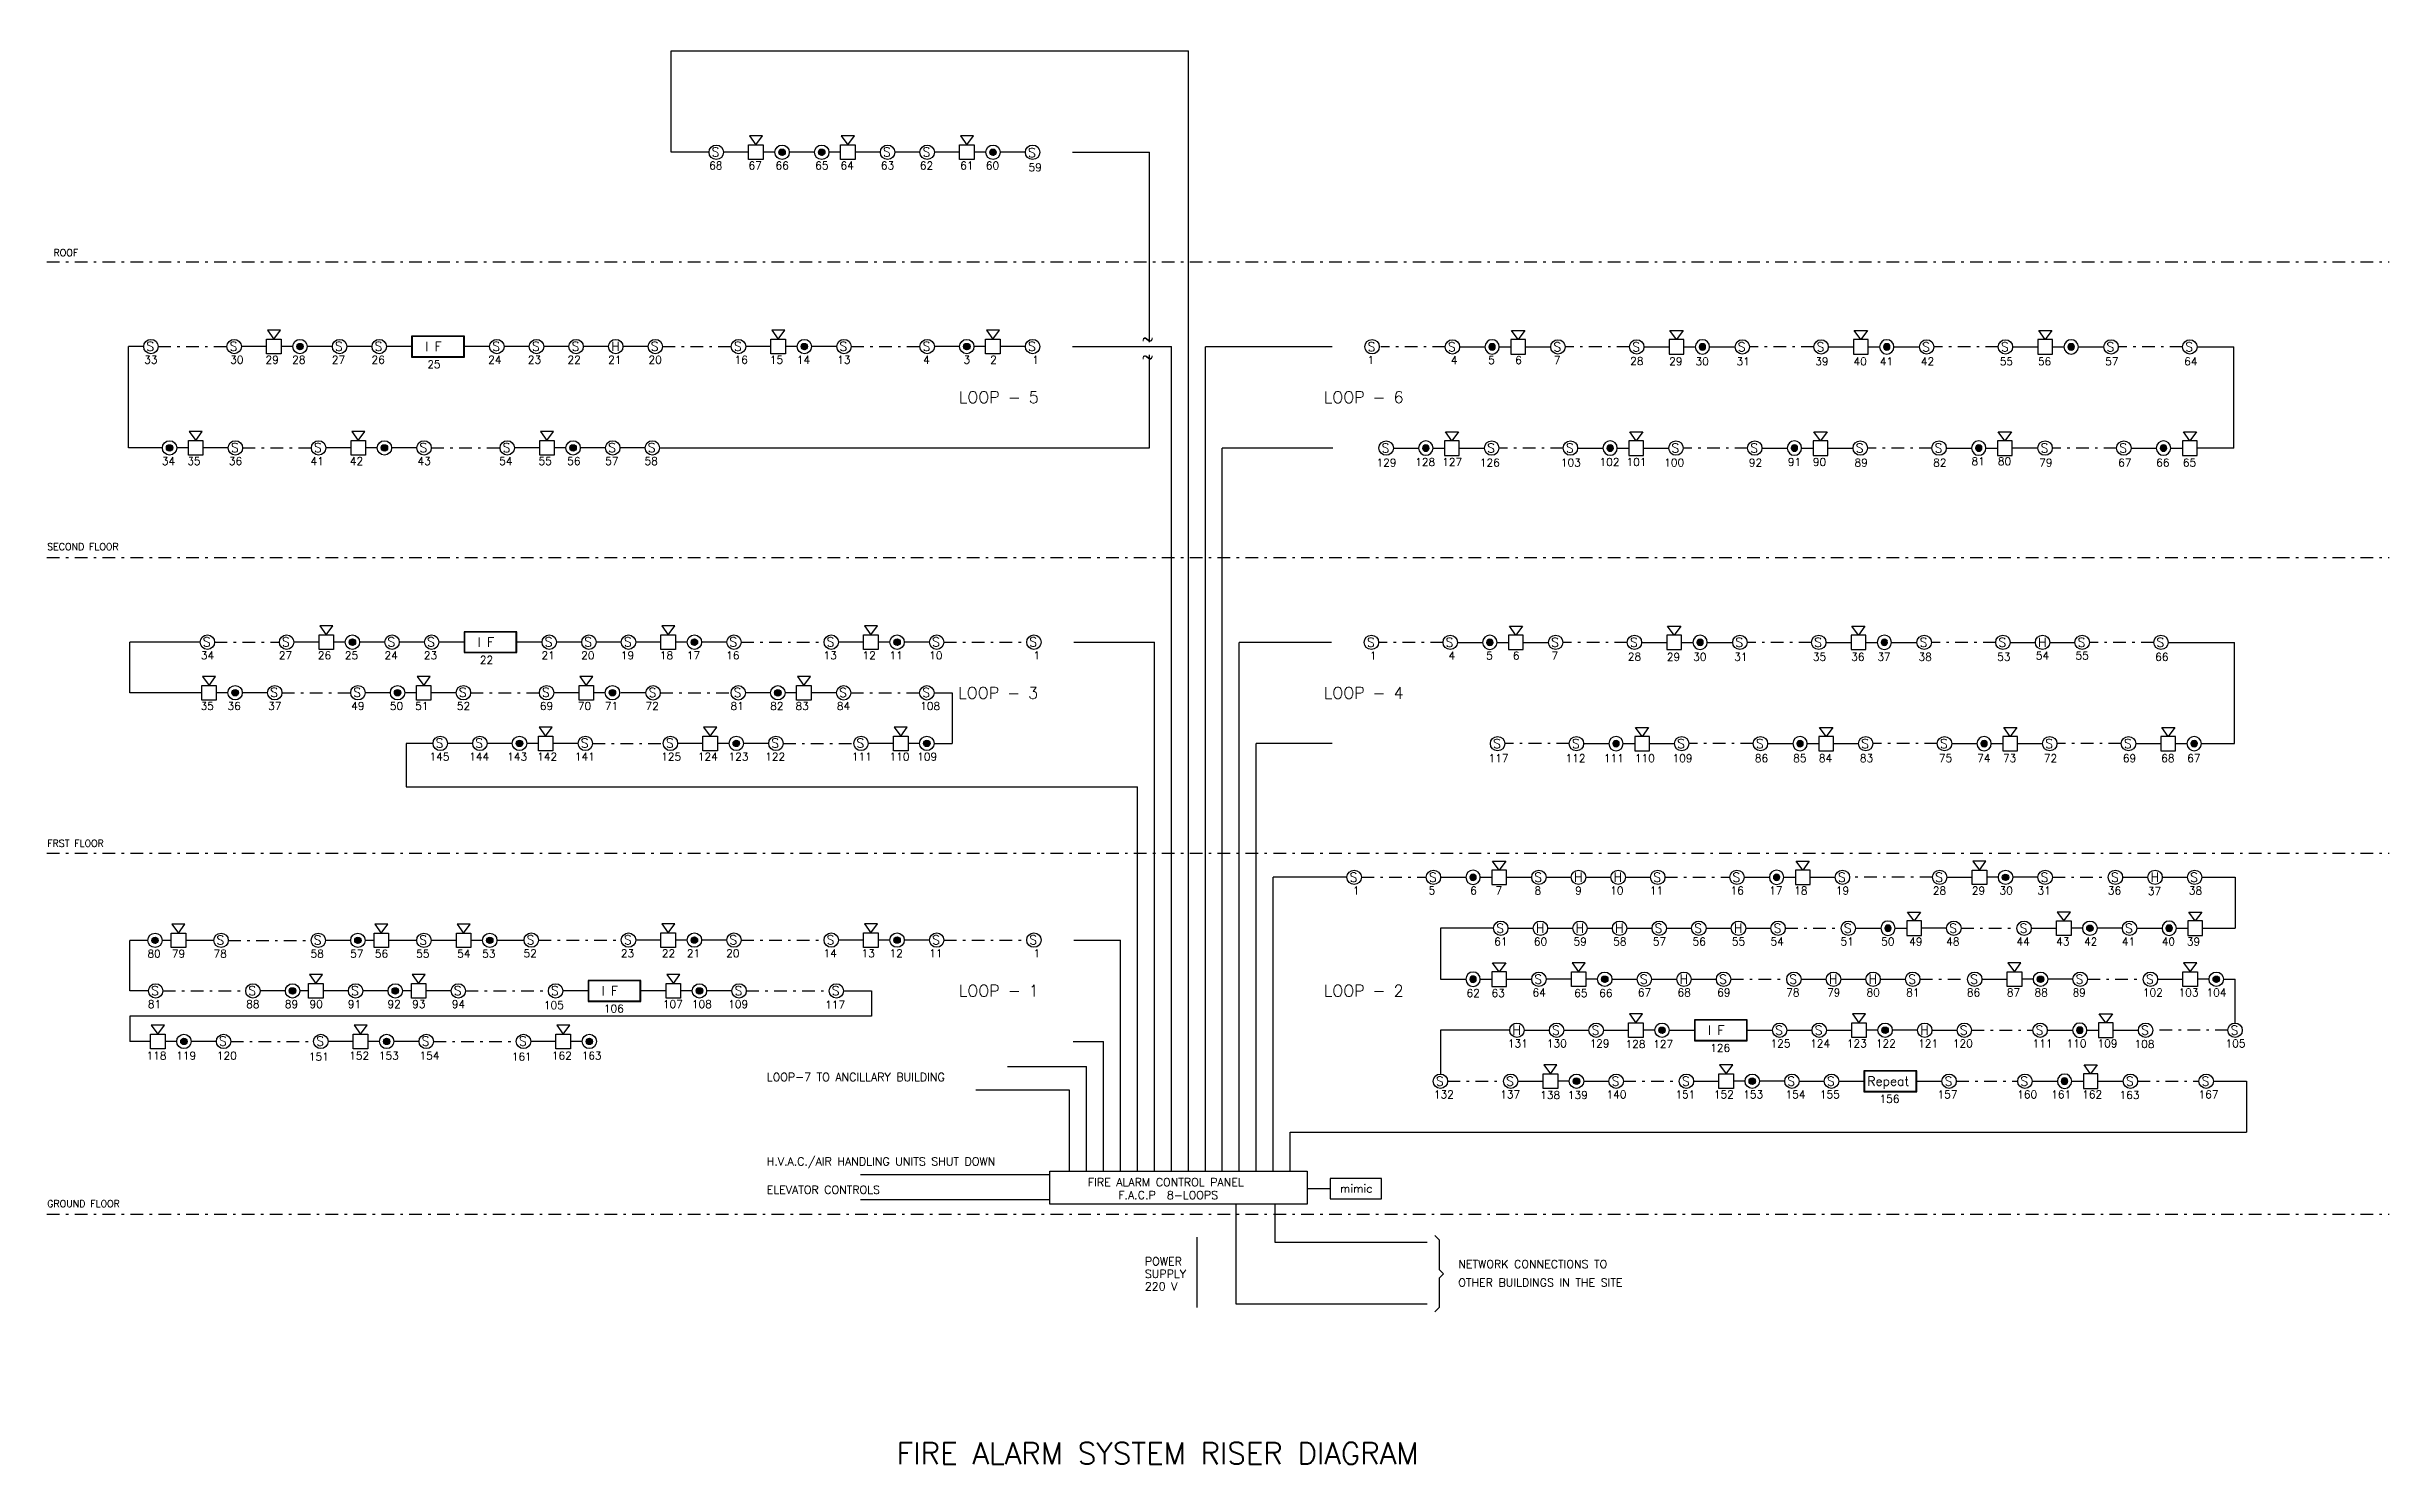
# Model space of a CAD drawing. Extents: x -203182.1 to -203089.7, y 65420 to 65476.
import ezdxf
from ezdxf.enums import TextEntityAlignment as Align

# ---------------------------------------------------------------- set-up
doc = ezdxf.new("R2010")
doc.units = 0
doc.header["$MEASUREMENT"] = 0
doc.linetypes.add('DASHDOT', pattern=[1, 0.5, -0.25, 0, -0.25])
doc.layers.get('0').update_dxf_attribs({"linetype": 'CONTINUOUS'})
for name, color, linetype in [('DOOR-NO', 5, 'CONTINUOUS'), ('E-CLINE', 2, 'CONTINUOUS'), ('E-FIRE', 4, 'CONTINUOUS'), ('FA', 100, 'CONTINUOUS'), ('LAYER1', 2, 'CONTINUOUS')]:
    doc.layers.add(name, color=color, linetype=linetype)
doc.styles.add('ROMANS', font='ROMANS.shx', dxfattribs={"height": 200})

msp = doc.modelspace()

# ---------------------------------------------------------------- texts
at = {"layer": 'E-FIRE', "color": 4, "style": 'ROMANS'}
for s, p in [('S', (-203155.907, 65471.628)), ('S', (-203149.147, 65471.628)), ('S', (-203147.583, 65471.628)), ('S', (-203143.421, 65471.603)), ('S', (-203178.214, 65463.959)), ('S', (-203174.932, 65463.959)), ('S', (-203170.77, 65463.959)), ('S', (-203169.206, 65463.959)), ('I F', (-203167.209, 65463.948)), ('S', (-203164.564, 65463.959)), ('S', (-203163.001, 65463.959)), ('S', (-203161.437, 65463.959)), ('H', (-203159.874, 65463.959)), ('S', (-203158.311, 65463.959)), ('S', (-203155.028, 65463.959)), ('S', (-203150.866, 65463.959)), ('S', (-203147.583, 65463.959)), ('S', (-203143.421, 65463.959)), ('S', (-203130.025, 65463.944)), ('S', (-203126.851, 65463.937)), ('S', (-203122.689, 65463.937)), ('S', (-203119.58, 65463.937)), ('S', (-203115.414, 65463.937)), ('S', (-203112.305, 65463.937)), ('S', (-203108.138, 65463.937)), ('S', (-203105.029, 65463.937)), ('S', (-203100.863, 65463.937)), ('S', (-203097.754, 65463.937)), ('S', (-203174.881, 65459.961)), ('S', (-203171.599, 65459.961)), ('S', (-203167.437, 65459.961)), ('S', (-203164.154, 65459.961)), ('S', (-203159.992, 65459.961)), ('S', (-203158.429, 65459.961)), ('S', (-203129.468, 65459.946)), ('S', (-203125.304, 65459.946)), ('S', (-203122.195, 65459.946)), ('S', (-203118.031, 65459.946)), ('S', (-203114.922, 65459.946)), ('S', (-203110.758, 65459.946)), ('S', (-203107.649, 65459.946)), ('S', (-203103.466, 65459.946)), ('S', (-203100.357, 65459.946)), ('S', (-203175.987, 65452.292)), ('S', (-203172.863, 65452.292)), ('S', (-203168.701, 65452.292)), ('S', (-203167.137, 65452.292)), ('I F', (-203165.14, 65452.28)), ('S', (-203162.495, 65452.292)), ('S', (-203160.932, 65452.292)), ('S', (-203159.368, 65452.292)), ('S', (-203155.207, 65452.292)), ('S', (-203151.369, 65452.292)), ('S', (-203147.207, 65452.292)), ('S', (-203143.37, 65452.292)), ('S', (-203130.05, 65452.277)), ('S', (-203126.941, 65452.277)), ('S', (-203122.779, 65452.277)), ('S', (-203119.67, 65452.277)), ('S', (-203115.508, 65452.277)), ('S', (-203112.399, 65452.277)), ('S', (-203108.237, 65452.277)), ('S', (-203105.128, 65452.277)), ('H', (-203103.564, 65452.277)), ('S', (-203102.001, 65452.277)), ('S', (-203098.892, 65452.277)), ('S', (-203173.329, 65450.298)), ('S', (-203170.046, 65450.298)), ('S', (-203165.884, 65450.298)), ('S', (-203162.602, 65450.298)), ('S', (-203158.398, 65450.295)), ('S', (-203155.04, 65450.295)), ('S', (-203150.878, 65450.295)), ('S', (-203147.595, 65450.295)), ('S', (-203166.797, 65448.297)), ('S', (-203165.234, 65448.297)), ('S', (-203161.072, 65448.297)), ('S', (-203157.714, 65448.297)), ('S', (-203153.552, 65448.297)), ('S', (-203150.194, 65448.297)), ('S', (-203125.069, 65448.278)), ('S', (-203121.96, 65448.278)), ('S', (-203117.807, 65448.278)), ('S', (-203114.698, 65448.278)), ('S', (-203110.544, 65448.278)), ('S', (-203107.435, 65448.278)), ('S', (-203103.282, 65448.278)), ('S', (-203100.173, 65448.278)), ('S', (-203130.729, 65443.004)), ('S', (-203127.602, 65443.004)), ('S', (-203123.441, 65443.004)), ('H', (-203121.877, 65443.004)), ('H', (-203120.314, 65443.004)), ('S', (-203118.75, 65443.004)), ('S', (-203115.623, 65443.004)), ('S', (-203111.462, 65443.004)), ('S', (-203107.624, 65443.004)), ('S', (-203103.462, 65443.004)), ('S', (-203100.689, 65443.004)), ('H', (-203099.126, 65443.004)), ('S', (-203097.562, 65443.004)), ('S', (-203124.945, 65440.992)), ('H', (-203123.382, 65440.992)), ('H', (-203121.819, 65440.992)), ('H', (-203120.255, 65440.992)), ('S', (-203118.692, 65440.992)), ('S', (-203117.128, 65440.992)), ('H', (-203115.565, 65440.992)), ('S', (-203114.001, 65440.992)), ('S', (-203111.228, 65440.992)), ('S', (-203107.066, 65440.992)), ('S', (-203104.293, 65440.992)), ('S', (-203100.131, 65440.992)), ('S', (-203175.448, 65440.524)), ('S', (-203171.611, 65440.524)), ('S', (-203167.442, 65440.524)), ('S', (-203163.206, 65440.534)), ('S', (-203159.368, 65440.534)), ('S', (-203155.207, 65440.534)), ('S', (-203151.369, 65440.534)), ('S', (-203147.207, 65440.534)), ('S', (-203143.37, 65440.534)), ('S', (-203123.441, 65438.98)), ('S', (-203119.279, 65438.98)), ('H', (-203117.715, 65438.98)), ('S', (-203116.152, 65438.98)), ('S', (-203113.379, 65438.98)), ('H', (-203111.815, 65438.98)), ('H', (-203110.252, 65438.98)), ('S', (-203108.688, 65438.98)), ('S', (-203106.243, 65438.98)), ('S', (-203102.081, 65438.98)), ('S', (-203099.308, 65438.98)), ('S', (-203178.029, 65438.529)), ('S', (-203174.191, 65438.529)), ('S', (-203170.137, 65438.529)), ('S', (-203166.083, 65438.529)), ('S', (-203162.246, 65438.529)), ('I F', (-203160.248, 65438.518)), ('S', (-203155.005, 65438.529)), ('S', (-203151.168, 65438.529)), ('S', (-203175.349, 65436.535)), ('S', (-203171.512, 65436.535)), ('S', (-203167.35, 65436.535)), ('S', (-203163.513, 65436.535)), ('H', (-203124.308, 65436.968)), ('S', (-203122.744, 65436.968)), ('S', (-203121.181, 65436.968)), ('I F', (-203116.587, 65436.965)), ('S', (-203113.94, 65436.968)), ('S', (-203112.377, 65436.968)), ('H', (-203108.215, 65436.968)), ('S', (-203106.652, 65436.968)), ('S', (-203103.66, 65436.968)), ('S', (-203099.498, 65436.968)), ('S', (-203095.968, 65436.968)), ('S', (-203127.328, 65434.956)), ('S', (-203124.555, 65434.956)), ('S', (-203120.393, 65434.956)), ('S', (-203117.62, 65434.956)), ('S', (-203113.458, 65434.956)), ('S', (-203111.895, 65434.956)), ('Repeat', (-203110.301, 65434.953)), ('S', (-203107.253, 65434.956)), ('S', (-203104.261, 65434.956)), ('S', (-203100.099, 65434.956)), ('S', (-203097.108, 65434.956))]:
    msp.add_text(s, height=0.36, dxfattribs=at).set_placement(p)
at = {"layer": 'FA', "color": 4, "linetype": 'Continuous', "style": 'ROMANS'}
for s, height, p in [('68', 0.3062, (-203156.01, 65471.273)), ('67', 0.3062, (-203154.451, 65471.273)), ('66', 0.3062, (-203153.388, 65471.273)), ('65', 0.3062, (-203151.825, 65471.273)), ('64', 0.3062, (-203150.826, 65471.273)), ('63', 0.3062, (-203149.224, 65471.273)), ('62', 0.3062, (-203147.687, 65471.273)), ('61', 0.3062, (-203146.101, 65471.273)), ('60', 0.3062, (-203145.09, 65471.273)), ('59', 0.3062, (-203143.398, 65471.202)), ('~', 0.459, (-203138.939, 65464.435)), ('33', 0.3062, (-203178.296, 65463.605)), ('30', 0.3062, (-203174.904, 65463.605)), ('29', 0.3062, (-203173.512, 65463.605)), ('28', 0.3062, (-203172.454, 65463.605)), ('27', 0.3062, (-203170.891, 65463.605)), ('26', 0.3062, (-203169.327, 65463.605)), ('25', 0.3062, (-203167.126, 65463.43)), ('24', 0.3062, (-203164.72, 65463.605)), ('23', 0.3062, (-203163.156, 65463.605)), ('22', 0.3062, (-203161.593, 65463.605)), ('21', 0.3062, (-203159.995, 65463.605)), ('20', 0.3062, (-203158.392, 65463.605)), ('16', 0.3062, (-203155.001, 65463.605)), ('15', 0.3062, (-203153.608, 65463.605)), ('14', 0.3062, (-203152.55, 65463.605)), ('13', 0.3062, (-203150.947, 65463.605)), ('4', 0.306, (-203147.556, 65463.605)), ('3', 0.306, (-203145.969, 65463.605)), ('2', 0.306, (-203144.918, 65463.605)), ('1', 0.306, (-203143.256, 65463.605)), ('~', 0.459, (-203138.939, 65463.732)), ('1', 0.306, (-203130.019, 65463.599)), ('4', 0.306, (-203126.734, 65463.591)), ('5', 0.306, (-203125.258, 65463.591)), ('6', 0.306, (-203124.199, 65463.591)), ('7', 0.306, (-203122.674, 65463.591)), ('28', 0.3062, (-203119.655, 65463.553)), ('29', 0.3062, (-203118.116, 65463.541)), ('30', 0.3062, (-203117.084, 65463.541)), ('31', 0.3062, (-203115.461, 65463.541)), ('39', 0.3062, (-203112.352, 65463.541)), ('40', 0.3062, (-203110.84, 65463.541)), ('41', 0.3062, (-203109.809, 65463.541)), ('42', 0.3062, (-203108.186, 65463.541)), ('55', 0.3062, (-203105.077, 65463.541)), ('56', 0.3062, (-203103.565, 65463.541)), ('57', 0.3062, (-203100.91, 65463.541)), ('64', 0.3062, (-203097.801, 65463.541)), ('LOOP - 5', 0.4593, (-203146.151, 65462.127)), ('LOOP - 6', 0.4593, (-203131.75, 65462.127)), ('34', 0.3062, (-203177.601, 65459.606)), ('35', 0.3062, (-203176.597, 65459.606)), ('36', 0.3062, (-203174.963, 65459.606)), ('41', 0.3062, (-203171.733, 65459.606)), ('42', 0.3062, (-203170.179, 65459.606)), ('43', 0.3062, (-203167.518, 65459.606)), ('54', 0.3062, (-203164.289, 65459.606)), ('55', 0.3062, (-203162.734, 65459.606)), ('56', 0.3062, (-203161.612, 65459.606)), ('57', 0.3062, (-203160.113, 65459.606)), ('58', 0.3062, (-203158.55, 65459.606)), ('129', 0.3062, (-203129.668, 65459.549)), ('128', 0.3062, (-203128.14, 65459.573)), ('127', 0.3062, (-203127.081, 65459.573)), ('126', 0.3062, (-203125.592, 65459.549)), ('103', 0.3062, (-203122.394, 65459.549)), ('102', 0.3062, (-203120.866, 65459.573)), ('101', 0.3062, (-203119.808, 65459.573)), ('100', 0.3062, (-203118.318, 65459.549)), ('92', 0.3062, (-203114.97, 65459.549)), ('91', 0.3062, (-203113.433, 65459.573)), ('90', 0.3062, (-203112.454, 65459.573)), ('89', 0.3062, (-203110.805, 65459.549)), ('82', 0.3062, (-203107.696, 65459.549)), ('81', 0.3062, (-203106.185, 65459.6)), ('80', 0.3062, (-203105.153, 65459.6)), ('79', 0.3062, (-203103.514, 65459.549)), ('67', 0.3062, (-203100.405, 65459.549)), ('66', 0.3062, (-203098.907, 65459.549)), ('65', 0.3062, (-203097.855, 65459.549)), ('34', 0.3062, (-203176.068, 65451.938)), ('27', 0.3062, (-203172.984, 65451.938)), ('26', 0.3062, (-203171.443, 65451.938)), ('25', 0.3062, (-203170.385, 65451.938)), ('24', 0.3062, (-203168.822, 65451.938)), ('23', 0.3062, (-203167.258, 65451.938)), ('22', 0.3062, (-203165.057, 65451.763)), ('21', 0.3062, (-203162.616, 65451.938)), ('20', 0.3062, (-203161.053, 65451.938)), ('19', 0.3062, (-203159.489, 65451.938)), ('18', 0.3062, (-203157.949, 65451.938)), ('17', 0.3062, (-203156.891, 65451.938)), ('16', 0.3062, (-203155.328, 65451.938)), ('13', 0.3062, (-203151.49, 65451.938)), ('12', 0.3062, (-203149.949, 65451.938)), ('11', 0.3062, (-203148.892, 65451.938)), ('10', 0.3062, (-203147.328, 65451.938)), ('1', 0.306, (-203143.204, 65451.938)), ('1', 0.306, (-203129.927, 65451.931)), ('4', 0.306, (-203126.823, 65451.931)), ('5', 0.306, (-203125.347, 65451.931)), ('6', 0.306, (-203124.289, 65451.931)), ('7', 0.306, (-203122.764, 65451.931)), ('28', 0.3062, (-203119.745, 65451.893)), ('29', 0.3062, (-203118.208, 65451.881)), ('30', 0.3062, (-203117.176, 65451.881)), ('31', 0.3062, (-203115.556, 65451.881)), ('35', 0.3062, (-203112.447, 65451.881)), ('36', 0.3062, (-203110.937, 65451.881)), ('37', 0.3062, (-203109.905, 65451.881)), ('38', 0.3062, (-203108.285, 65451.881)), ('53', 0.3062, (-203105.176, 65451.881)), ('54', 0.3062, (-203103.647, 65451.931)), ('55', 0.3062, (-203102.083, 65451.931)), ('66', 0.3062, (-203098.94, 65451.881)), ('LOOP - 3', 0.4593, (-203146.172, 65450.46)), ('LOOP - 4', 0.4593, (-203131.75, 65450.46)), ('35', 0.3062, (-203176.071, 65449.943)), ('36', 0.3062, (-203175.013, 65449.943)), ('37', 0.3062, (-203173.41, 65449.943)), ('49', 0.3062, (-203170.128, 65449.943)), ('50', 0.3062, (-203168.604, 65449.943)), ('51', 0.3062, (-203167.6, 65449.943)), ('52', 0.3062, (-203165.966, 65449.943)), ('69', 0.3062, (-203162.683, 65449.943)), ('70', 0.3062, (-203161.182, 65449.943)), ('71', 0.3062, (-203160.124, 65449.943)), ('72', 0.3062, (-203158.519, 65449.94)), ('81', 0.3062, (-203155.161, 65449.94)), ('82', 0.3062, (-203153.598, 65449.94)), ('83', 0.3062, (-203152.594, 65449.94)), ('84', 0.3062, (-203150.96, 65449.94)), ('108', 0.3062, (-203147.677, 65449.94)), ('145', 0.3062, (-203167.037, 65447.942)), ('144', 0.3062, (-203165.474, 65447.942)), ('143', 0.3062, (-203163.97, 65447.942)), ('142', 0.3062, (-203162.787, 65447.942)), ('141', 0.3062, (-203161.31, 65447.942)), ('125', 0.3062, (-203157.893, 65447.942)), ('124', 0.3062, (-203156.45, 65447.942)), ('123', 0.3062, (-203155.236, 65447.942)), ('122', 0.3062, (-203153.79, 65447.942)), ('111', 0.3062, (-203150.373, 65447.942)), ('110', 0.3062, (-203148.891, 65447.942)), ('109', 0.3062, (-203147.794, 65447.942)), ('117', 0.3062, (-203125.251, 65447.882)), ('112', 0.3062, (-203122.209, 65447.882)), ('111', 0.3062, (-203120.694, 65447.882)), ('110', 0.3062, (-203119.471, 65447.882)), ('109', 0.3062, (-203117.988, 65447.882)), ('86', 0.3062, (-203114.745, 65447.882)), ('85', 0.3062, (-203113.23, 65447.882)), ('84', 0.3062, (-203112.209, 65447.882)), ('83', 0.3062, (-203110.592, 65447.882)), ('75', 0.3062, (-203107.483, 65447.882)), ('74', 0.3062, (-203105.968, 65447.882)), ('73', 0.3062, (-203104.946, 65447.882)), ('72', 0.3062, (-203103.329, 65447.882)), ('69', 0.3062, (-203100.22, 65447.882)), ('68', 0.3062, (-203098.71, 65447.882)), ('67', 0.3062, (-203097.679, 65447.882)), ('1', 0.306, (-203130.607, 65442.658)), ('5', 0.306, (-203127.611, 65442.658)), ('6', 0.306, (-203125.972, 65442.658)), ('7', 0.306, (-203124.978, 65442.658)), ('8', 0.306, (-203123.428, 65442.658)), ('9', 0.306, (-203121.826, 65442.658)), ('10', 0.3062, (-203120.445, 65442.658)), ('11', 0.3062, (-203118.882, 65442.658)), ('16', 0.3062, (-203115.699, 65442.658)), ('17', 0.3062, (-203114.176, 65442.658)), ('18', 0.3062, (-203113.185, 65442.658)), ('19', 0.3062, (-203111.541, 65442.658)), ('28', 0.3062, (-203107.712, 65442.658)), ('29', 0.3062, (-203106.18, 65442.658)), ('30', 0.3062, (-203105.079, 65442.658)), ('31', 0.3062, (-203103.579, 65442.658)), ('36', 0.3062, (-203100.813, 65442.658)), ('37', 0.3062, (-203099.226, 65442.634)), ('38', 0.3062, (-203097.615, 65442.658)), ('80', 0.3062, (-203178.175, 65440.169)), ('79', 0.3062, (-203177.204, 65440.169)), ('78', 0.3062, (-203175.569, 65440.169)), ('58', 0.3062, (-203171.732, 65440.169)), ('57', 0.3062, (-203170.169, 65440.169)), ('56', 0.3062, (-203169.198, 65440.169)), ('55', 0.3062, (-203167.563, 65440.169)), ('54', 0.3062, (-203165.947, 65440.169)), ('53', 0.3062, (-203164.964, 65440.169)), ('52', 0.3062, (-203163.327, 65440.179)), ('23', 0.3062, (-203159.489, 65440.179)), ('22', 0.3062, (-203157.874, 65440.179)), ('21', 0.3062, (-203156.891, 65440.179)), ('20', 0.3062, (-203155.328, 65440.179)), ('14', 0.3062, (-203151.49, 65440.179)), ('13', 0.3062, (-203149.991, 65440.179)), ('12', 0.3062, (-203148.892, 65440.179)), ('11', 0.3062, (-203147.328, 65440.179)), ('1', 0.306, (-203143.204, 65440.179)), ('61', 0.3062, (-203125.021, 65440.646)), ('60', 0.3062, (-203123.458, 65440.646)), ('59', 0.3062, (-203121.894, 65440.646)), ('58', 0.3062, (-203120.331, 65440.646)), ('57', 0.3062, (-203118.768, 65440.646)), ('56', 0.3062, (-203117.204, 65440.646)), ('55', 0.3062, (-203115.641, 65440.646)), ('54', 0.3062, (-203114.118, 65440.646)), ('51', 0.3062, (-203111.353, 65440.646)), ('50', 0.3062, (-203109.748, 65440.646)), ('49', 0.3062, (-203108.648, 65440.646)), ('48', 0.3062, (-203107.183, 65440.646)), ('44', 0.3062, (-203104.418, 65440.646)), ('43', 0.3062, (-203102.849, 65440.646)), ('42', 0.3062, (-203101.749, 65440.646)), ('41', 0.3062, (-203100.256, 65440.646)), ('40', 0.3062, (-203098.684, 65440.646)), ('39', 0.3062, (-203097.693, 65440.646)), ('LOOP - 1', 0.4593, (-203146.151, 65438.701)), ('LOOP - 2', 0.4593, (-203131.75, 65438.701)), ('62', 0.3062, (-203126.123, 65438.609)), ('63', 0.3062, (-203125.129, 65438.609)), ('64', 0.3062, (-203123.516, 65438.634)), ('65', 0.3062, (-203121.874, 65438.609)), ('66', 0.3062, (-203120.88, 65438.609)), ('67', 0.3062, (-203119.355, 65438.634)), ('68', 0.3062, (-203117.791, 65438.634)), ('69', 0.3062, (-203116.228, 65438.634)), ('78', 0.3062, (-203113.503, 65438.634)), ('79', 0.3062, (-203111.891, 65438.634)), ('80', 0.3062, (-203110.328, 65438.634)), ('81', 0.3062, (-203108.764, 65438.634)), ('86', 0.3062, (-203106.367, 65438.634)), ('87', 0.3062, (-203104.798, 65438.634)), ('88', 0.3062, (-203103.698, 65438.634)), ('89', 0.3062, (-203102.197, 65438.634)), ('102', 0.3062, (-203099.432, 65438.634)), ('103', 0.3062, (-203098.014, 65438.634)), ('104', 0.3062, (-203096.914, 65438.634)), ('81', 0.3062, (-203178.15, 65438.175)), ('88', 0.3062, (-203174.273, 65438.175)), ('89', 0.3062, (-203172.749, 65438.175)), ('90', 0.3062, (-203171.778, 65438.175)), ('91', 0.3062, (-203170.258, 65438.175)), ('92', 0.3062, (-203168.695, 65438.175)), ('93', 0.3062, (-203167.724, 65438.175)), ('94', 0.3062, (-203166.165, 65438.175)), ('105', 0.3062, (-203162.53, 65438.134)), ('106', 0.3062, (-203160.166, 65438)), ('107', 0.3062, (-203157.83, 65438.175)), ('108', 0.3062, (-203156.69, 65438.175)), ('109', 0.3062, (-203155.252, 65438.175)), ('117', 0.3062, (-203151.423, 65438.151)), ('131', 0.3062, (-203124.487, 65436.622)), ('130', 0.3062, (-203122.942, 65436.622)), ('129', 0.3062, (-203121.257, 65436.622)), ('128', 0.3062, (-203119.841, 65436.597)), ('127', 0.3062, (-203118.746, 65436.597)), ('126', 0.3062, (-203116.505, 65436.448)), ('125', 0.3062, (-203114.117, 65436.622)), ('124', 0.3062, (-203112.554, 65436.622)), ('123', 0.3062, (-203111.109, 65436.622)), ('122', 0.3062, (-203109.958, 65436.622)), ('121', 0.3062, (-203108.291, 65436.622)), ('120', 0.3062, (-203106.929, 65436.622)), ('111', 0.3062, (-203103.785, 65436.622)), ('110', 0.3062, (-203102.44, 65436.622)), ('109', 0.3062, (-203101.222, 65436.622)), ('108', 0.3062, (-203099.751, 65436.599)), ('105', 0.3062, (-203096.169, 65436.622)), ('118', 0.3062, (-203178.208, 65436.142)), ('119', 0.3062, (-203177.034, 65436.142)), ('120', 0.3062, (-203175.431, 65436.142)), ('151', 0.3062, (-203171.796, 65436.102)), ('152', 0.3062, (-203170.208, 65436.142)), ('153', 0.3062, (-203169.035, 65436.142)), ('154', 0.3062, (-203167.432, 65436.142)), ('161', 0.3062, (-203163.797, 65436.102)), ('162', 0.3062, (-203162.209, 65436.142)), ('163', 0.3062, (-203161.035, 65436.142)), ('132', 0.3062, (-203127.404, 65434.61)), ('137', 0.3062, (-203124.785, 65434.61)), ('138', 0.3062, (-203123.215, 65434.585)), ('139', 0.3062, (-203122.12, 65434.585)), ('140', 0.3062, (-203120.59, 65434.61)), ('151', 0.3062, (-203117.876, 65434.61)), ('152', 0.3062, (-203116.351, 65434.61)), ('153', 0.3062, (-203115.201, 65434.61)), ('154', 0.3062, (-203113.534, 65434.61)), ('155', 0.3062, (-203112.172, 65434.61)), ('157', 0.3062, (-203107.53, 65434.61)), ('160', 0.3062, (-203104.385, 65434.61)), ('161', 0.3062, (-203103.04, 65434.61)), ('162', 0.3062, (-203101.822, 65434.61)), ('163', 0.3062, (-203100.352, 65434.587)), ('167', 0.3062, (-203097.232, 65434.61)), ('156', 0.3062, (-203109.817, 65434.436)), ('mimic', 0.3189, (-203131.112, 65430.894))]:
    msp.add_text(s, height=height, dxfattribs=at).set_placement(p, align=Align.MIDDLE_LEFT)
for s, height, p in [('LOOP-7 TO ANCILLARY BUILDING', 0.31894, (-203153.732, 65435.138)), ('H.V.A.C./AIR HANDLING UNITS SHUT DOWN', 0.31894, (-203153.732, 65431.808)), ('FIRE ALARM CONTROL PANEL', 0.31894, (-203141.059, 65430.987)), ('ELEVATOR CONTROLS', 0.31894, (-203153.732, 65430.691)), ('F.A.C.P  8-LOOPS', 0.31894, (-203139.858, 65430.478)), ('SUPPLY', 0.3189, (-203138.812, 65427.368)), ('POWER', 0.3189, (-203138.812, 65427.864)), ('OTHER BUILDINGS IN THE SITE', 0.31894, (-203126.442, 65427.026)), ('NETWORK CONNECTIONS TO', 0.31894, (-203126.442, 65427.756)), ('220 V', 0.3189, (-203138.812, 65426.873))]:
    msp.add_text(s, height=height, dxfattribs=at).set_placement(p)
msp.add_text('FIRE ALARM SYSTEM RISER DIAGRAM', height=0.8505, dxfattribs=at).set_placement((-203138.311, 65420.444), align=Align.MIDDLE)
at = {"layer": 'LAYER1', "color": 2, "linetype": 'Continuous', "style": 'ROMANS'}
for s, p in [('ROOF', (-203181.877, 65467.697)), ('SECOND FLOOR', (-203182.127, 65456.095)), ('FRST FLOOR', (-203182.127, 65444.385)), ('GROUND FLOOR', (-203182.127, 65430.164))]:
    msp.add_text(s, height=0.273, dxfattribs=at).set_placement(p)

# ---------------------------------------------------------------- blocks, each defined once
blk = doc.blocks.new('MCP')
at = {"color": 5}
for p, q in [((-88, -9), (9, 88)), ((-82, 33), (-33, 82)), ((-80, -36), (36, 80)), ((-66, -58), (58, 66)), ((-47, -74), (74, 47)), ((-23, -85), (85, 23)), ((10, -88), (88, -10))]:
    blk.add_line(p, q, dxfattribs=at)
at = {"layer": 'E-FIRE'}
blk.add_circle((0, 0), 197, dxfattribs=at)
at = {"layer": 'E-FIRE', "color": 4}
blk.add_circle((0, 0), 88.1, dxfattribs=at)

# ---------------------------------------------------------------- linework, layer by layer
at = {"layer": 'DOOR-NO', "color": 4}
for p, q in [((-203172.435, 65464.127), (-203172.894, 65464.127)), ((-203152.532, 65464.127), (-203152.991, 65464.127)), ((-203169.103, 65460.128), (-203169.562, 65460.128)), ((-203161.658, 65460.128), (-203162.117, 65460.128)), ((-203170.366, 65452.46), (-203170.825, 65452.46)), ((-203156.872, 65452.46), (-203157.331, 65452.46)), ((-203148.873, 65452.46), (-203149.332, 65452.46)), ((-203160.105, 65450.465), (-203160.564, 65450.465)), ((-203155.218, 65448.465), (-203155.677, 65448.465)), ((-203147.698, 65448.465), (-203148.157, 65448.465)), ((-203125.576, 65443.18), (-203125.117, 65443.18)), ((-203113.597, 65443.18), (-203113.138, 65443.18)), ((-203105.13, 65443.18), (-203105.589, 65443.18)), ((-203156.872, 65440.702), (-203157.331, 65440.702)), ((-203148.873, 65440.702), (-203149.332, 65440.702)), ((-203109.201, 65441.169), (-203108.742, 65441.169)), ((-203101.799, 65441.169), (-203102.258, 65441.169)), ((-203098.105, 65441.169), (-203097.646, 65441.169)), ((-203125.576, 65439.157), (-203125.117, 65439.157)), ((-203120.946, 65439.157), (-203121.405, 65439.157)), ((-203103.748, 65439.157), (-203104.207, 65439.157)), ((-203096.813, 65439.157), (-203097.272, 65439.157)), ((-203177.015, 65436.703), (-203177.474, 65436.703)), ((-203169.016, 65436.703), (-203169.475, 65436.703)), ((-203161.016, 65436.703), (-203161.475, 65436.703)), ((-203118.687, 65437.145), (-203119.146, 65437.145)), ((-203109.883, 65437.145), (-203110.342, 65437.145)), ((-203101.633, 65437.145), (-203101.174, 65437.145)), ((-203122.061, 65435.133), (-203122.52, 65435.133)), ((-203115.126, 65435.133), (-203115.585, 65435.133)), ((-203102.234, 65435.133), (-203101.775, 65435.133))]:
    msp.add_line(p, q, dxfattribs=at)
at = {"layer": 'E-FIRE', "color": 4}
for p, q in [((-203167.745, 65464.54), (-203167.745, 65463.714)), ((-203165.662, 65464.54), (-203167.745, 65464.54)), ((-203167.724, 65464.519), (-203167.724, 65463.736)), ((-203165.684, 65464.519), (-203167.724, 65464.519)), ((-203165.684, 65463.736), (-203165.684, 65464.519)), ((-203165.662, 65463.714), (-203165.662, 65464.54)), ((-203167.745, 65463.714), (-203165.662, 65463.714)), ((-203167.724, 65463.736), (-203165.684, 65463.736)), ((-203163.593, 65452.873), (-203165.676, 65452.873)), ((-203165.676, 65452.873), (-203165.676, 65452.047)), ((-203163.615, 65452.852), (-203165.655, 65452.852)), ((-203165.655, 65452.852), (-203165.655, 65452.068)), ((-203163.615, 65452.068), (-203163.615, 65452.852)), ((-203163.593, 65452.047), (-203163.593, 65452.873)), ((-203165.676, 65452.047), (-203163.593, 65452.047)), ((-203165.655, 65452.068), (-203163.615, 65452.068)), ((-203160.784, 65439.11), (-203160.784, 65438.284)), ((-203158.702, 65439.11), (-203160.784, 65439.11)), ((-203160.763, 65439.089), (-203160.763, 65438.306)), ((-203158.723, 65439.089), (-203160.763, 65439.089)), ((-203158.723, 65438.306), (-203158.723, 65439.089)), ((-203158.702, 65438.284), (-203158.702, 65439.11)), ((-203160.784, 65438.284), (-203158.702, 65438.284)), ((-203160.763, 65438.306), (-203158.723, 65438.306)), ((-203115.041, 65437.558), (-203117.123, 65437.558)), ((-203117.123, 65437.558), (-203117.123, 65436.732)), ((-203115.062, 65437.536), (-203117.102, 65437.536)), ((-203117.102, 65437.536), (-203117.102, 65436.753)), ((-203115.062, 65436.753), (-203115.062, 65437.536)), ((-203115.041, 65436.732), (-203115.041, 65437.558)), ((-203117.123, 65436.732), (-203115.041, 65436.732)), ((-203117.102, 65436.753), (-203115.062, 65436.753)), ((-203108.353, 65435.546), (-203110.435, 65435.546)), ((-203110.435, 65435.546), (-203110.435, 65434.72)), ((-203110.435, 65434.72), (-203108.353, 65434.72)), ((-203108.374, 65435.524), (-203110.414, 65435.524)), ((-203110.414, 65435.524), (-203110.414, 65434.741)), ((-203110.414, 65434.741), (-203108.374, 65434.741)), ((-203108.374, 65434.741), (-203108.374, 65435.524)), ((-203108.353, 65434.72), (-203108.353, 65435.546))]:
    msp.add_line(p, q, dxfattribs=at)
at = {"layer": 'E-FIRE'}
for points in [[(-203153.87, 65471.508), (-203154.446, 65471.508), (-203154.446, 65472.084), (-203153.87, 65472.084)], [(-203154.158, 65472.084), (-203153.899, 65472.438), (-203154.415, 65472.438), (-203154.158, 65472.084)], [(-203150.245, 65471.508), (-203150.821, 65471.508), (-203150.821, 65472.084), (-203150.245, 65472.084)], [(-203150.533, 65472.084), (-203150.274, 65472.438), (-203150.79, 65472.438), (-203150.533, 65472.084)], [(-203145.546, 65471.508), (-203146.122, 65471.508), (-203146.122, 65472.084), (-203145.546, 65472.084)], [(-203145.834, 65472.084), (-203145.575, 65472.438), (-203146.091, 65472.438), (-203145.834, 65472.084)], [(-203172.894, 65463.839), (-203173.47, 65463.839), (-203173.47, 65464.415), (-203172.894, 65464.415)], [(-203173.182, 65464.415), (-203172.924, 65464.77), (-203173.439, 65464.77), (-203173.182, 65464.415)], [(-203152.991, 65463.839), (-203153.567, 65463.839), (-203153.567, 65464.415), (-203152.991, 65464.415)], [(-203153.279, 65464.415), (-203153.02, 65464.77), (-203153.536, 65464.77), (-203153.279, 65464.415)], [(-203144.519, 65463.839), (-203145.095, 65463.839), (-203145.095, 65464.415), (-203144.519, 65464.415)], [(-203144.807, 65464.415), (-203144.549, 65464.77), (-203145.064, 65464.77), (-203144.807, 65464.415)], [(-203124.365, 65463.826), (-203123.789, 65463.826), (-203123.789, 65464.402), (-203124.365, 65464.402)], [(-203124.077, 65464.402), (-203124.336, 65464.756), (-203123.82, 65464.756), (-203124.077, 65464.402)], [(-203118.119, 65463.826), (-203117.543, 65463.826), (-203117.543, 65464.402), (-203118.119, 65464.402)], [(-203117.831, 65464.402), (-203118.089, 65464.756), (-203117.574, 65464.756), (-203117.831, 65464.402)], [(-203110.843, 65463.826), (-203110.267, 65463.826), (-203110.267, 65464.402), (-203110.843, 65464.402)], [(-203110.555, 65464.402), (-203110.814, 65464.756), (-203110.298, 65464.756), (-203110.555, 65464.402)], [(-203103.568, 65463.826), (-203102.992, 65463.826), (-203102.992, 65464.402), (-203103.568, 65464.402)], [(-203103.28, 65464.402), (-203103.538, 65464.756), (-203103.023, 65464.756), (-203103.28, 65464.402)], [(-203176.268, 65460.416), (-203176.009, 65460.771), (-203176.525, 65460.771), (-203176.268, 65460.416)], [(-203169.85, 65460.416), (-203169.591, 65460.771), (-203170.107, 65460.771), (-203169.85, 65460.416)], [(-203162.405, 65460.416), (-203162.146, 65460.771), (-203162.662, 65460.771), (-203162.405, 65460.416)], [(-203126.692, 65460.41), (-203126.951, 65460.765), (-203126.435, 65460.765), (-203126.692, 65460.41)], [(-203119.419, 65460.41), (-203119.678, 65460.765), (-203119.162, 65460.765), (-203119.419, 65460.41)], [(-203112.146, 65460.41), (-203112.405, 65460.765), (-203111.889, 65460.765), (-203112.146, 65460.41)], [(-203104.873, 65460.41), (-203105.131, 65460.765), (-203104.616, 65460.765), (-203104.873, 65460.41)], [(-203097.57, 65460.41), (-203097.829, 65460.765), (-203097.313, 65460.765), (-203097.57, 65460.41)], [(-203175.98, 65459.84), (-203176.556, 65459.84), (-203176.556, 65460.416), (-203175.98, 65460.416)], [(-203169.562, 65459.84), (-203170.138, 65459.84), (-203170.138, 65460.416), (-203169.562, 65460.416)], [(-203162.117, 65459.84), (-203162.693, 65459.84), (-203162.693, 65460.416), (-203162.117, 65460.416)], [(-203126.98, 65459.834), (-203126.404, 65459.834), (-203126.404, 65460.41), (-203126.98, 65460.41)], [(-203119.707, 65459.834), (-203119.131, 65459.834), (-203119.131, 65460.41), (-203119.707, 65460.41)], [(-203112.434, 65459.834), (-203111.858, 65459.834), (-203111.858, 65460.41), (-203112.434, 65460.41)], [(-203105.161, 65459.834), (-203104.585, 65459.834), (-203104.585, 65460.41), (-203105.161, 65460.41)], [(-203097.858, 65459.834), (-203097.282, 65459.834), (-203097.282, 65460.41), (-203097.858, 65460.41)], [(-203170.825, 65452.172), (-203171.401, 65452.172), (-203171.401, 65452.748), (-203170.825, 65452.748)], [(-203171.113, 65452.748), (-203170.855, 65453.103), (-203171.37, 65453.103), (-203171.113, 65452.748)], [(-203157.331, 65452.172), (-203157.907, 65452.172), (-203157.907, 65452.748), (-203157.331, 65452.748)], [(-203157.619, 65452.748), (-203157.361, 65453.103), (-203157.876, 65453.103), (-203157.619, 65452.748)], [(-203149.332, 65452.172), (-203149.908, 65452.172), (-203149.908, 65452.748), (-203149.332, 65452.748)], [(-203149.62, 65452.748), (-203149.361, 65453.103), (-203149.877, 65453.103), (-203149.62, 65452.748)], [(-203124.455, 65452.166), (-203123.879, 65452.166), (-203123.879, 65452.742), (-203124.455, 65452.742)], [(-203124.167, 65452.742), (-203124.426, 65453.096), (-203123.91, 65453.096), (-203124.167, 65452.742)], [(-203118.211, 65452.166), (-203117.635, 65452.166), (-203117.635, 65452.742), (-203118.211, 65452.742)], [(-203117.923, 65452.742), (-203118.182, 65453.096), (-203117.666, 65453.096), (-203117.923, 65452.742)], [(-203110.94, 65452.166), (-203110.364, 65452.166), (-203110.364, 65452.742), (-203110.94, 65452.742)], [(-203110.652, 65452.742), (-203110.91, 65453.096), (-203110.395, 65453.096), (-203110.652, 65452.742)], [(-203175.454, 65450.177), (-203176.03, 65450.177), (-203176.03, 65450.753), (-203175.454, 65450.753)], [(-203175.742, 65450.753), (-203175.483, 65451.108), (-203175.999, 65451.108), (-203175.742, 65450.753)], [(-203166.982, 65450.177), (-203167.558, 65450.177), (-203167.558, 65450.753), (-203166.982, 65450.753)], [(-203167.27, 65450.753), (-203167.012, 65451.108), (-203167.527, 65451.108), (-203167.27, 65450.753)], [(-203160.564, 65450.177), (-203161.14, 65450.177), (-203161.14, 65450.753), (-203160.564, 65450.753)], [(-203160.852, 65450.753), (-203160.594, 65451.108), (-203161.109, 65451.108), (-203160.852, 65450.753)], [(-203151.976, 65450.174), (-203152.552, 65450.174), (-203152.552, 65450.75), (-203151.976, 65450.75)], [(-203152.264, 65450.75), (-203152.005, 65451.105), (-203152.521, 65451.105), (-203152.264, 65450.75)], [(-203162.17, 65448.177), (-203162.746, 65448.177), (-203162.746, 65448.753), (-203162.17, 65448.753)], [(-203162.458, 65448.753), (-203162.199, 65449.107), (-203162.715, 65449.107), (-203162.458, 65448.753)], [(-203155.677, 65448.177), (-203156.253, 65448.177), (-203156.253, 65448.753), (-203155.677, 65448.753)], [(-203155.965, 65448.753), (-203155.706, 65449.107), (-203156.222, 65449.107), (-203155.965, 65448.753)], [(-203148.157, 65448.177), (-203148.733, 65448.177), (-203148.733, 65448.753), (-203148.157, 65448.753)], [(-203148.445, 65448.753), (-203148.186, 65449.107), (-203148.702, 65449.107), (-203148.445, 65448.753)], [(-203119.475, 65448.167), (-203118.899, 65448.167), (-203118.899, 65448.743), (-203119.475, 65448.743)], [(-203119.187, 65448.743), (-203119.445, 65449.097), (-203118.93, 65449.097), (-203119.187, 65448.743)], [(-203112.212, 65448.167), (-203111.636, 65448.167), (-203111.636, 65448.743), (-203112.212, 65448.743)], [(-203111.924, 65448.743), (-203112.183, 65449.097), (-203111.667, 65449.097), (-203111.924, 65448.743)], [(-203104.949, 65448.167), (-203104.373, 65448.167), (-203104.373, 65448.743), (-203104.949, 65448.743)], [(-203104.661, 65448.743), (-203104.92, 65449.097), (-203104.404, 65449.097), (-203104.661, 65448.743)], [(-203098.713, 65448.167), (-203098.137, 65448.167), (-203098.137, 65448.743), (-203098.713, 65448.743)], [(-203098.425, 65448.743), (-203098.684, 65449.097), (-203098.168, 65449.097), (-203098.425, 65448.743)], [(-203125.117, 65442.892), (-203124.541, 65442.892), (-203124.541, 65443.468), (-203125.117, 65443.468)], [(-203124.829, 65443.468), (-203125.087, 65443.823), (-203124.572, 65443.823), (-203124.829, 65443.468)], [(-203113.138, 65442.892), (-203112.562, 65442.892), (-203112.562, 65443.468), (-203113.138, 65443.468)], [(-203112.85, 65443.468), (-203113.108, 65443.823), (-203112.593, 65443.823), (-203112.85, 65443.468)], [(-203105.589, 65442.892), (-203106.165, 65442.892), (-203106.165, 65443.468), (-203105.589, 65443.468)], [(-203105.877, 65443.468), (-203105.618, 65443.823), (-203106.134, 65443.823), (-203105.877, 65443.468)], [(-203176.95, 65440.98), (-203176.691, 65441.334), (-203177.207, 65441.334), (-203176.95, 65440.98)], [(-203168.943, 65440.98), (-203168.684, 65441.334), (-203169.2, 65441.334), (-203168.943, 65440.98)], [(-203165.693, 65440.98), (-203165.434, 65441.334), (-203165.95, 65441.334), (-203165.693, 65440.98)], [(-203157.619, 65440.99), (-203157.361, 65441.344), (-203157.876, 65441.344), (-203157.619, 65440.99)], [(-203149.62, 65440.99), (-203149.361, 65441.344), (-203149.877, 65441.344), (-203149.62, 65440.99)], [(-203108.742, 65440.881), (-203108.166, 65440.881), (-203108.166, 65441.457), (-203108.742, 65441.457)], [(-203108.454, 65441.457), (-203108.713, 65441.811), (-203108.198, 65441.811), (-203108.454, 65441.457)], [(-203102.258, 65440.881), (-203102.834, 65440.881), (-203102.834, 65441.457), (-203102.258, 65441.457)], [(-203102.546, 65441.457), (-203102.287, 65441.811), (-203102.803, 65441.811), (-203102.546, 65441.457)], [(-203097.646, 65440.881), (-203097.07, 65440.881), (-203097.07, 65441.457), (-203097.646, 65441.457)], [(-203097.358, 65441.457), (-203097.616, 65441.811), (-203097.101, 65441.811), (-203097.358, 65441.457)], [(-203176.662, 65440.404), (-203177.238, 65440.404), (-203177.238, 65440.98), (-203176.662, 65440.98)], [(-203168.655, 65440.404), (-203169.231, 65440.404), (-203169.231, 65440.98), (-203168.655, 65440.98)], [(-203165.405, 65440.404), (-203165.981, 65440.404), (-203165.981, 65440.98), (-203165.405, 65440.98)], [(-203157.331, 65440.414), (-203157.907, 65440.414), (-203157.907, 65440.99), (-203157.331, 65440.99)], [(-203149.332, 65440.414), (-203149.908, 65440.414), (-203149.908, 65440.99), (-203149.332, 65440.99)], [(-203171.523, 65438.985), (-203171.265, 65439.34), (-203171.78, 65439.34), (-203171.523, 65438.985)], [(-203167.469, 65438.985), (-203167.21, 65439.34), (-203167.726, 65439.34), (-203167.469, 65438.985)], [(-203157.418, 65438.985), (-203157.159, 65439.34), (-203157.675, 65439.34), (-203157.418, 65438.985)], [(-203125.117, 65438.869), (-203124.541, 65438.869), (-203124.541, 65439.445), (-203125.117, 65439.445)], [(-203124.829, 65439.445), (-203125.087, 65439.799), (-203124.572, 65439.799), (-203124.829, 65439.445)], [(-203121.405, 65438.869), (-203121.981, 65438.869), (-203121.981, 65439.445), (-203121.405, 65439.445)], [(-203121.693, 65439.445), (-203121.435, 65439.799), (-203121.95, 65439.799), (-203121.693, 65439.445)], [(-203104.207, 65438.869), (-203104.783, 65438.869), (-203104.783, 65439.445), (-203104.207, 65439.445)], [(-203104.495, 65439.445), (-203104.237, 65439.799), (-203104.752, 65439.799), (-203104.495, 65439.445)], [(-203097.272, 65438.869), (-203097.848, 65438.869), (-203097.848, 65439.445), (-203097.272, 65439.445)], [(-203097.56, 65439.445), (-203097.302, 65439.799), (-203097.817, 65439.799), (-203097.56, 65439.445)], [(-203171.235, 65438.409), (-203171.811, 65438.409), (-203171.811, 65438.985), (-203171.235, 65438.985)], [(-203167.181, 65438.409), (-203167.757, 65438.409), (-203167.757, 65438.985), (-203167.181, 65438.985)], [(-203157.13, 65438.409), (-203157.706, 65438.409), (-203157.706, 65438.985), (-203157.13, 65438.985)], [(-203119.434, 65437.433), (-203119.175, 65437.787), (-203119.691, 65437.787), (-203119.434, 65437.433)], [(-203110.63, 65437.433), (-203110.371, 65437.787), (-203110.887, 65437.787), (-203110.63, 65437.433)], [(-203100.886, 65437.433), (-203101.145, 65437.787), (-203100.629, 65437.787), (-203100.886, 65437.433)], [(-203177.474, 65436.415), (-203178.05, 65436.415), (-203178.05, 65436.991), (-203177.474, 65436.991)], [(-203177.762, 65436.991), (-203177.503, 65437.345), (-203178.019, 65437.345), (-203177.762, 65436.991)], [(-203169.475, 65436.415), (-203170.051, 65436.415), (-203170.051, 65436.991), (-203169.475, 65436.991)], [(-203169.763, 65436.991), (-203169.504, 65437.345), (-203170.02, 65437.345), (-203169.763, 65436.991)], [(-203161.475, 65436.415), (-203162.051, 65436.415), (-203162.051, 65436.991), (-203161.475, 65436.991)], [(-203161.763, 65436.991), (-203161.505, 65437.345), (-203162.02, 65437.345), (-203161.763, 65436.991)], [(-203119.146, 65436.857), (-203119.722, 65436.857), (-203119.722, 65437.433), (-203119.146, 65437.433)], [(-203110.342, 65436.857), (-203110.918, 65436.857), (-203110.918, 65437.433), (-203110.342, 65437.433)], [(-203101.174, 65436.857), (-203100.598, 65436.857), (-203100.598, 65437.433), (-203101.174, 65437.433)], [(-203122.808, 65435.421), (-203122.549, 65435.776), (-203123.065, 65435.776), (-203122.808, 65435.421)], [(-203115.873, 65435.421), (-203115.614, 65435.776), (-203116.13, 65435.776), (-203115.873, 65435.421)], [(-203101.487, 65435.421), (-203101.746, 65435.776), (-203101.23, 65435.776), (-203101.487, 65435.421)], [(-203122.52, 65434.845), (-203123.096, 65434.845), (-203123.096, 65435.421), (-203122.52, 65435.421)], [(-203115.585, 65434.845), (-203116.161, 65434.845), (-203116.161, 65435.421), (-203115.585, 65435.421)], [(-203101.775, 65434.845), (-203101.199, 65434.845), (-203101.199, 65435.421), (-203101.775, 65435.421)]]:
    msp.add_lwpolyline(points, close=True, dxfattribs=at)
at = {"layer": 'E-FIRE', "color": 4}
for centre in [(-203155.725, 65471.796), (-203148.965, 65471.796), (-203147.402, 65471.796), (-203143.24, 65471.796), (-203178.033, 65464.127), (-203174.75, 65464.127), (-203170.588, 65464.127), (-203169.025, 65464.127), (-203164.383, 65464.127), (-203162.819, 65464.127), (-203161.256, 65464.127), (-203159.692, 65464.127), (-203158.129, 65464.127), (-203154.846, 65464.127), (-203150.684, 65464.127), (-203147.402, 65464.127), (-203143.24, 65464.127), (-203129.845, 65464.121), (-203126.672, 65464.114), (-203122.51, 65464.114), (-203119.401, 65464.114), (-203115.234, 65464.114), (-203112.125, 65464.114), (-203107.959, 65464.114), (-203104.85, 65464.114), (-203100.683, 65464.114), (-203097.574, 65464.114), (-203174.7, 65460.128), (-203171.417, 65460.128), (-203167.255, 65460.128), (-203163.973, 65460.128), (-203159.811, 65460.128), (-203158.247, 65460.128), (-203129.289, 65460.122), (-203125.125, 65460.122), (-203122.016, 65460.122), (-203117.852, 65460.122), (-203114.742, 65460.122), (-203110.578, 65460.122), (-203107.469, 65460.122), (-203103.287, 65460.122), (-203100.178, 65460.122), (-203175.805, 65452.46), (-203172.681, 65452.46), (-203168.519, 65452.46), (-203166.956, 65452.46), (-203162.314, 65452.46), (-203160.75, 65452.46), (-203159.187, 65452.46), (-203155.025, 65452.46), (-203151.188, 65452.46), (-203147.026, 65452.46), (-203143.188, 65452.46), (-203129.871, 65452.454), (-203126.761, 65452.454), (-203122.6, 65452.454), (-203119.49, 65452.454), (-203115.329, 65452.454), (-203112.219, 65452.454), (-203108.058, 65452.454), (-203104.948, 65452.454), (-203103.385, 65452.454), (-203101.822, 65452.454), (-203098.712, 65452.454), (-203173.147, 65450.465), (-203169.865, 65450.465), (-203165.703, 65450.465), (-203162.42, 65450.465), (-203158.217, 65450.462), (-203154.858, 65450.462), (-203150.697, 65450.462), (-203147.414, 65450.462), (-203166.616, 65448.465), (-203165.052, 65448.465), (-203160.89, 65448.465), (-203157.532, 65448.465), (-203153.37, 65448.465), (-203150.012, 65448.465), (-203124.89, 65448.455), (-203121.781, 65448.455), (-203117.627, 65448.455), (-203114.518, 65448.455), (-203110.365, 65448.455), (-203107.256, 65448.455), (-203103.102, 65448.455), (-203099.993, 65448.455), (-203130.55, 65443.18), (-203127.423, 65443.18), (-203123.261, 65443.18), (-203121.698, 65443.18), (-203120.134, 65443.18), (-203118.571, 65443.18), (-203115.444, 65443.18), (-203111.282, 65443.18), (-203107.445, 65443.18), (-203103.283, 65443.18), (-203100.51, 65443.18), (-203098.946, 65443.18), (-203097.383, 65443.18), (-203124.766, 65441.169), (-203123.202, 65441.169), (-203121.639, 65441.169), (-203120.076, 65441.169), (-203118.512, 65441.169), (-203116.949, 65441.169), (-203115.385, 65441.169), (-203113.822, 65441.169), (-203111.049, 65441.169), (-203106.887, 65441.169), (-203104.114, 65441.169), (-203099.952, 65441.169), (-203175.267, 65440.692), (-203171.429, 65440.692), (-203167.26, 65440.692), (-203163.024, 65440.702), (-203159.187, 65440.702), (-203155.025, 65440.702), (-203151.188, 65440.702), (-203147.026, 65440.702), (-203143.188, 65440.702), (-203123.261, 65439.157), (-203119.099, 65439.157), (-203117.536, 65439.157), (-203115.972, 65439.157), (-203113.199, 65439.157), (-203111.636, 65439.157), (-203110.072, 65439.157), (-203108.509, 65439.157), (-203106.063, 65439.157), (-203101.901, 65439.157), (-203099.128, 65439.157), (-203177.847, 65438.697), (-203174.01, 65438.697), (-203169.956, 65438.697), (-203165.902, 65438.697), (-203162.064, 65438.697), (-203154.824, 65438.697), (-203150.986, 65438.697), (-203175.168, 65436.703), (-203171.33, 65436.703), (-203167.169, 65436.703), (-203163.331, 65436.703), (-203124.128, 65437.145), (-203122.565, 65437.145), (-203121.001, 65437.145), (-203113.761, 65437.145), (-203112.198, 65437.145), (-203108.036, 65437.145), (-203106.472, 65437.145), (-203103.481, 65437.145), (-203099.319, 65437.145), (-203095.789, 65437.145), (-203127.149, 65435.133), (-203124.375, 65435.133), (-203120.213, 65435.133), (-203117.44, 65435.133), (-203113.278, 65435.133), (-203111.715, 65435.133), (-203107.073, 65435.133), (-203104.081, 65435.133), (-203099.92, 65435.133), (-203096.928, 65435.133)]:
    msp.add_circle(centre, 0.284, dxfattribs=at)
at = {"layer": 'FA', "color": 4}
for p, q in [((-203157.504, 65475.795), (-203137.094, 65475.795)), ((-203157.504, 65471.796), (-203157.504, 65475.795)), ((-203156.009, 65471.796), (-203157.504, 65471.796)), ((-203154.446, 65471.796), (-203155.441, 65471.796)), ((-203153.411, 65471.796), (-203153.87, 65471.796)), ((-203151.847, 65471.796), (-203152.843, 65471.796)), ((-203150.821, 65471.796), (-203151.28, 65471.796)), ((-203149.249, 65471.796), (-203150.245, 65471.796)), ((-203147.685, 65471.796), (-203148.681, 65471.796)), ((-203146.122, 65471.796), (-203147.118, 65471.796)), ((-203145.087, 65471.796), (-203145.546, 65471.796)), ((-203143.524, 65471.796), (-203144.519, 65471.796)), ((-203141.66, 65471.796), (-203138.633, 65471.796)), ((-203178.924, 65460.128), (-203178.924, 65464.127)), ((-203178.317, 65464.127), (-203178.924, 65464.127)), ((-203173.47, 65464.127), (-203174.466, 65464.127)), ((-203172.435, 65464.127), (-203172.894, 65464.127)), ((-203170.872, 65464.127), (-203171.868, 65464.127)), ((-203169.309, 65464.127), (-203170.304, 65464.127)), ((-203167.745, 65464.127), (-203168.741, 65464.127)), ((-203164.667, 65464.127), (-203165.662, 65464.127)), ((-203163.103, 65464.127), (-203164.099, 65464.127)), ((-203161.54, 65464.127), (-203162.535, 65464.127)), ((-203159.976, 65464.127), (-203160.972, 65464.127)), ((-203158.413, 65464.127), (-203159.409, 65464.127)), ((-203153.567, 65464.127), (-203154.562, 65464.127)), ((-203152.532, 65464.127), (-203152.991, 65464.127)), ((-203150.968, 65464.127), (-203151.964, 65464.127)), ((-203146.122, 65464.127), (-203147.118, 65464.127)), ((-203145.095, 65464.127), (-203145.554, 65464.127)), ((-203143.524, 65464.127), (-203144.519, 65464.127)), ((-203141.66, 65464.127), (-203137.764, 65464.127)), ((-203131.425, 65464.121), (-203136.424, 65464.121)), ((-203126.388, 65464.114), (-203125.392, 65464.114)), ((-203124.824, 65464.114), (-203124.365, 65464.114)), ((-203123.789, 65464.114), (-203122.794, 65464.114)), ((-203119.115, 65464.114), (-203118.119, 65464.114)), ((-203117.551, 65464.114), (-203117.092, 65464.114)), ((-203116.514, 65464.114), (-203115.518, 65464.114)), ((-203111.839, 65464.114), (-203110.843, 65464.114)), ((-203110.276, 65464.114), (-203109.817, 65464.114)), ((-203109.238, 65464.114), (-203108.242, 65464.114)), ((-203104.563, 65464.114), (-203103.568, 65464.114)), ((-203103, 65464.114), (-203102.541, 65464.114)), ((-203101.963, 65464.114), (-203100.967, 65464.114)), ((-203097.288, 65464.114), (-203095.833, 65464.114)), ((-203095.833, 65460.122), (-203095.833, 65464.114)), ((-203177.582, 65460.128), (-203178.924, 65460.128)), ((-203176.556, 65460.128), (-203177.015, 65460.128)), ((-203174.984, 65460.128), (-203175.98, 65460.128)), ((-203170.138, 65460.128), (-203171.133, 65460.128)), ((-203169.103, 65460.128), (-203169.562, 65460.128)), ((-203167.539, 65460.128), (-203168.535, 65460.128)), ((-203162.693, 65460.128), (-203163.689, 65460.128)), ((-203161.658, 65460.128), (-203162.117, 65460.128)), ((-203160.094, 65460.128), (-203161.09, 65460.128)), ((-203158.531, 65460.128), (-203159.527, 65460.128)), ((-203157.963, 65460.128), (-203138.633, 65460.128)), ((-203131.395, 65460.122), (-203135.754, 65460.122)), ((-203129.003, 65460.122), (-203128.007, 65460.122)), ((-203127.439, 65460.122), (-203126.98, 65460.122)), ((-203126.404, 65460.122), (-203125.409, 65460.122)), ((-203121.73, 65460.122), (-203120.734, 65460.122)), ((-203120.166, 65460.122), (-203119.707, 65460.122)), ((-203119.131, 65460.122), (-203118.135, 65460.122)), ((-203114.456, 65460.122), (-203113.461, 65460.122)), ((-203112.893, 65460.122), (-203112.434, 65460.122)), ((-203111.858, 65460.122), (-203110.862, 65460.122)), ((-203107.183, 65460.122), (-203106.187, 65460.122)), ((-203105.62, 65460.122), (-203105.161, 65460.122)), ((-203103.571, 65460.122), (-203104.585, 65460.122)), ((-203099.892, 65460.122), (-203098.896, 65460.122)), ((-203098.317, 65460.122), (-203097.858, 65460.122)), ((-203095.833, 65460.122), (-203097.282, 65460.122)), ((-203178.873, 65450.465), (-203178.873, 65452.46)), ((-203176.089, 65452.46), (-203178.873, 65452.46)), ((-203171.401, 65452.46), (-203172.397, 65452.46)), ((-203170.366, 65452.46), (-203170.825, 65452.46)), ((-203168.803, 65452.46), (-203169.799, 65452.46)), ((-203167.24, 65452.46), (-203168.235, 65452.46)), ((-203165.676, 65452.46), (-203166.672, 65452.46)), ((-203162.598, 65452.46), (-203163.593, 65452.46)), ((-203161.034, 65452.46), (-203162.03, 65452.46)), ((-203159.471, 65452.46), (-203160.467, 65452.46)), ((-203157.907, 65452.46), (-203158.903, 65452.46)), ((-203156.872, 65452.46), (-203157.331, 65452.46)), ((-203155.309, 65452.46), (-203156.305, 65452.46)), ((-203149.908, 65452.46), (-203150.904, 65452.46)), ((-203148.873, 65452.46), (-203149.332, 65452.46)), ((-203147.31, 65452.46), (-203148.305, 65452.46)), ((-203141.608, 65452.46), (-203138.434, 65452.46)), ((-203131.45, 65452.454), (-203135.084, 65452.454)), ((-203126.478, 65452.454), (-203125.482, 65452.454)), ((-203124.914, 65452.454), (-203124.455, 65452.454)), ((-203123.879, 65452.454), (-203122.883, 65452.454)), ((-203119.207, 65452.454), (-203118.211, 65452.454)), ((-203117.643, 65452.454), (-203117.184, 65452.454)), ((-203116.608, 65452.454), (-203115.612, 65452.454)), ((-203111.936, 65452.454), (-203110.94, 65452.454)), ((-203110.372, 65452.454), (-203109.913, 65452.454)), ((-203109.337, 65452.454), (-203108.341, 65452.454)), ((-203104.665, 65452.454), (-203103.669, 65452.454)), ((-203103.101, 65452.454), (-203102.105, 65452.454)), ((-203098.429, 65452.454), (-203095.81, 65452.454)), ((-203095.81, 65448.455), (-203095.81, 65452.454)), ((-203176.03, 65450.465), (-203178.873, 65450.465)), ((-203174.995, 65450.465), (-203175.454, 65450.465)), ((-203173.431, 65450.465), (-203174.427, 65450.465)), ((-203168.585, 65450.465), (-203169.581, 65450.465)), ((-203167.558, 65450.465), (-203168.017, 65450.465)), ((-203165.987, 65450.465), (-203166.982, 65450.465)), ((-203161.14, 65450.465), (-203162.136, 65450.465)), ((-203160.105, 65450.465), (-203160.564, 65450.465)), ((-203158.5, 65450.462), (-203159.496, 65450.462)), ((-203153.579, 65450.462), (-203154.575, 65450.462)), ((-203152.552, 65450.462), (-203153.011, 65450.462)), ((-203150.98, 65450.462), (-203151.976, 65450.462)), ((-203147.13, 65450.462), (-203146.418, 65450.462)), ((-203146.418, 65450.462), (-203146.418, 65448.465)), ((-203166.899, 65448.465), (-203167.964, 65448.465)), ((-203167.964, 65448.465), (-203167.964, 65446.753)), ((-203165.336, 65448.465), (-203166.332, 65448.465)), ((-203163.773, 65448.465), (-203164.768, 65448.465)), ((-203162.746, 65448.465), (-203163.205, 65448.465)), ((-203161.174, 65448.465), (-203162.17, 65448.465)), ((-203156.253, 65448.465), (-203157.248, 65448.465)), ((-203155.218, 65448.465), (-203155.677, 65448.465)), ((-203153.654, 65448.465), (-203154.65, 65448.465)), ((-203148.733, 65448.465), (-203149.728, 65448.465)), ((-203147.698, 65448.465), (-203148.157, 65448.465)), ((-203147.13, 65448.465), (-203146.418, 65448.465)), ((-203131.418, 65448.455), (-203134.414, 65448.455)), ((-203121.497, 65448.455), (-203120.501, 65448.455)), ((-203119.934, 65448.455), (-203119.475, 65448.455)), ((-203118.907, 65448.455), (-203117.911, 65448.455)), ((-203114.234, 65448.455), (-203113.239, 65448.455)), ((-203112.671, 65448.455), (-203112.212, 65448.455)), ((-203111.644, 65448.455), (-203110.649, 65448.455)), ((-203106.972, 65448.455), (-203105.976, 65448.455)), ((-203105.408, 65448.455), (-203104.949, 65448.455)), ((-203104.382, 65448.455), (-203103.386, 65448.455)), ((-203099.709, 65448.455), (-203098.713, 65448.455)), ((-203098.146, 65448.455), (-203097.687, 65448.455)), ((-203097.119, 65448.455), (-203095.81, 65448.455)), ((-203167.964, 65446.753), (-203139.104, 65446.753)), ((-203130.834, 65443.18), (-203133.744, 65443.18)), ((-203127.139, 65443.18), (-203126.143, 65443.18)), ((-203125.576, 65443.18), (-203125.117, 65443.18)), ((-203124.541, 65443.18), (-203123.545, 65443.18)), ((-203122.977, 65443.18), (-203121.981, 65443.18)), ((-203121.414, 65443.18), (-203120.418, 65443.18)), ((-203119.85, 65443.18), (-203118.855, 65443.18)), ((-203115.16, 65443.18), (-203114.164, 65443.18)), ((-203113.597, 65443.18), (-203113.138, 65443.18)), ((-203112.562, 65443.18), (-203111.566, 65443.18)), ((-203107.161, 65443.18), (-203106.165, 65443.18)), ((-203105.13, 65443.18), (-203105.589, 65443.18)), ((-203103.567, 65443.18), (-203104.562, 65443.18)), ((-203100.226, 65443.18), (-203099.23, 65443.18)), ((-203098.662, 65443.18), (-203097.666, 65443.18)), ((-203097.099, 65443.18), (-203095.79, 65443.18)), ((-203095.79, 65443.18), (-203095.79, 65441.169)), ((-203178.156, 65440.692), (-203178.873, 65440.692)), ((-203178.873, 65438.697), (-203178.873, 65440.692)), ((-203177.237, 65440.692), (-203177.589, 65440.692)), ((-203175.551, 65440.692), (-203176.662, 65440.692)), ((-203170.15, 65440.692), (-203171.146, 65440.692)), ((-203169.231, 65440.692), (-203169.582, 65440.692)), ((-203167.544, 65440.692), (-203168.655, 65440.692)), ((-203165.981, 65440.692), (-203166.976, 65440.692)), ((-203164.946, 65440.692), (-203165.405, 65440.692)), ((-203163.308, 65440.692), (-203164.378, 65440.692)), ((-203157.907, 65440.702), (-203158.903, 65440.702)), ((-203156.872, 65440.702), (-203157.331, 65440.702)), ((-203155.309, 65440.702), (-203156.305, 65440.702)), ((-203149.908, 65440.702), (-203150.904, 65440.702)), ((-203148.873, 65440.702), (-203149.332, 65440.702)), ((-203147.31, 65440.702), (-203148.305, 65440.702)), ((-203141.608, 65440.702), (-203139.773, 65440.702)), ((-203125.05, 65441.169), (-203127.149, 65441.169)), ((-203127.149, 65441.169), (-203127.149, 65439.157)), ((-203124.482, 65441.169), (-203123.486, 65441.169)), ((-203122.919, 65441.169), (-203121.923, 65441.169)), ((-203121.355, 65441.169), (-203120.359, 65441.169)), ((-203119.792, 65441.169), (-203118.796, 65441.169)), ((-203118.228, 65441.169), (-203117.233, 65441.169)), ((-203116.665, 65441.169), (-203115.669, 65441.169)), ((-203115.102, 65441.169), (-203114.106, 65441.169)), ((-203110.765, 65441.169), (-203109.769, 65441.169)), ((-203109.201, 65441.169), (-203108.742, 65441.169)), ((-203107.171, 65441.169), (-203108.166, 65441.169)), ((-203103.83, 65441.169), (-203102.834, 65441.169)), ((-203101.799, 65441.169), (-203102.258, 65441.169)), ((-203100.236, 65441.169), (-203101.231, 65441.169)), ((-203099.668, 65441.169), (-203098.672, 65441.169)), ((-203098.105, 65441.169), (-203097.646, 65441.169)), ((-203097.07, 65441.169), (-203095.79, 65441.169)), ((-203178.131, 65438.697), (-203178.873, 65438.697)), ((-203172.73, 65438.697), (-203173.726, 65438.697)), ((-203171.811, 65438.697), (-203172.163, 65438.697)), ((-203170.239, 65438.697), (-203171.235, 65438.697)), ((-203168.676, 65438.697), (-203169.672, 65438.697)), ((-203167.757, 65438.697), (-203168.108, 65438.697)), ((-203166.185, 65438.697), (-203167.181, 65438.697)), ((-203160.784, 65438.697), (-203161.78, 65438.697)), ((-203157.706, 65438.697), (-203158.702, 65438.697)), ((-203156.671, 65438.697), (-203157.13, 65438.697)), ((-203155.107, 65438.697), (-203156.103, 65438.697)), ((-203150.702, 65438.697), (-203149.598, 65438.697)), ((-203149.598, 65438.697), (-203149.598, 65437.701)), ((-203127.149, 65439.157), (-203126.143, 65439.157)), ((-203125.576, 65439.157), (-203125.117, 65439.157)), ((-203124.541, 65439.157), (-203123.545, 65439.157)), ((-203121.981, 65439.157), (-203122.977, 65439.157)), ((-203120.946, 65439.157), (-203121.405, 65439.157)), ((-203120.379, 65439.157), (-203119.383, 65439.157)), ((-203118.815, 65439.157), (-203117.82, 65439.157)), ((-203117.252, 65439.157), (-203116.256, 65439.157)), ((-203112.915, 65439.157), (-203111.92, 65439.157)), ((-203111.352, 65439.157), (-203110.356, 65439.157)), ((-203109.788, 65439.157), (-203108.793, 65439.157)), ((-203105.779, 65439.157), (-203104.783, 65439.157)), ((-203103.748, 65439.157), (-203104.207, 65439.157)), ((-203102.185, 65439.157), (-203103.181, 65439.157)), ((-203098.844, 65439.157), (-203097.848, 65439.157)), ((-203096.813, 65439.157), (-203097.272, 65439.157)), ((-203096.246, 65439.157), (-203095.789, 65439.157)), ((-203095.789, 65437.429), (-203095.789, 65439.157)), ((-203149.598, 65437.701), (-203178.873, 65437.701)), ((-203178.873, 65437.701), (-203178.873, 65436.703)), ((-203178.05, 65436.703), (-203178.873, 65436.703)), ((-203177.015, 65436.703), (-203177.474, 65436.703)), ((-203175.452, 65436.703), (-203176.448, 65436.703)), ((-203170.051, 65436.703), (-203171.047, 65436.703)), ((-203169.016, 65436.703), (-203169.475, 65436.703)), ((-203167.452, 65436.703), (-203168.448, 65436.703)), ((-203162.051, 65436.703), (-203163.047, 65436.703)), ((-203161.016, 65436.703), (-203161.475, 65436.703)), ((-203141.64, 65436.703), (-203140.443, 65436.703)), ((-203124.412, 65437.145), (-203127.149, 65437.145)), ((-203127.149, 65437.145), (-203127.149, 65435.417)), ((-203123.844, 65437.145), (-203122.849, 65437.145)), ((-203122.281, 65437.145), (-203121.285, 65437.145)), ((-203120.718, 65437.145), (-203119.722, 65437.145)), ((-203118.687, 65437.145), (-203119.146, 65437.145)), ((-203118.119, 65437.145), (-203117.123, 65437.145)), ((-203115.041, 65437.145), (-203114.045, 65437.145)), ((-203113.477, 65437.145), (-203112.481, 65437.145)), ((-203111.914, 65437.145), (-203110.918, 65437.145)), ((-203109.883, 65437.145), (-203110.342, 65437.145)), ((-203108.319, 65437.145), (-203109.315, 65437.145)), ((-203107.752, 65437.145), (-203106.756, 65437.145)), ((-203103.197, 65437.145), (-203102.201, 65437.145)), ((-203101.633, 65437.145), (-203101.174, 65437.145)), ((-203100.598, 65437.145), (-203099.603, 65437.145)), ((-203144.236, 65435.711), (-203141.113, 65435.711)), ((-203144.908, 65434.777), (-203145.486, 65434.777)), ((-203144.26, 65434.777), (-203144.908, 65434.777)), ((-203141.783, 65434.777), (-203144.26, 65434.777)), ((-203124.092, 65435.133), (-203123.096, 65435.133)), ((-203122.061, 65435.133), (-203122.52, 65435.133)), ((-203121.493, 65435.133), (-203120.497, 65435.133)), ((-203117.157, 65435.133), (-203116.161, 65435.133)), ((-203115.126, 65435.133), (-203115.585, 65435.133)), ((-203113.562, 65435.133), (-203114.558, 65435.133)), ((-203112.995, 65435.133), (-203111.999, 65435.133)), ((-203111.431, 65435.133), (-203110.435, 65435.133)), ((-203108.353, 65435.133), (-203107.357, 65435.133)), ((-203103.798, 65435.133), (-203102.802, 65435.133)), ((-203102.234, 65435.133), (-203101.775, 65435.133)), ((-203101.199, 65435.133), (-203100.203, 65435.133)), ((-203096.644, 65435.133), (-203095.335, 65435.133)), ((-203095.335, 65435.133), (-203095.335, 65433.121)), ((-203133.074, 65433.121), (-203095.335, 65433.121)), ((-203150.028, 65431.452), (-203142.561, 65431.452)), ((-203150.028, 65430.468), (-203142.561, 65430.468)), ((-203132.404, 65430.275), (-203142.561, 65430.275)), ((-203135.218, 65430.275), (-203135.218, 65426.344)), ((-203133.677, 65430.275), (-203133.677, 65428.776)), ((-203136.759, 65428.979), (-203136.759, 65426.208)), ((-203133.677, 65428.776), (-203127.665, 65428.776)), ((-203135.218, 65426.344), (-203127.665, 65426.344))]:
    msp.add_line(p, q, dxfattribs=at)
at = {"layer": 'FA', "color": 4, "linetype": 'Continuous'}
for p, q in [((-203137.094, 65431.584), (-203137.094, 65475.795)), ((-203138.633, 65464.304), (-203138.633, 65471.796)), ((-203138.633, 65460.128), (-203138.633, 65463.797)), ((-203137.764, 65431.584), (-203137.764, 65464.127)), ((-203136.424, 65431.584), (-203136.424, 65464.121)), ((-203135.754, 65431.584), (-203135.754, 65460.122)), ((-203138.434, 65431.584), (-203138.434, 65452.46)), ((-203135.084, 65431.584), (-203135.084, 65452.454)), ((-203134.414, 65431.584), (-203134.414, 65448.455)), ((-203139.104, 65431.584), (-203139.104, 65446.753)), ((-203133.744, 65431.584), (-203133.744, 65443.18)), ((-203139.773, 65431.584), (-203139.773, 65440.702)), ((-203140.443, 65431.584), (-203140.443, 65436.703)), ((-203141.113, 65431.584), (-203141.113, 65435.711)), ((-203141.783, 65431.584), (-203141.783, 65434.777)), ((-203133.074, 65431.584), (-203133.074, 65433.121)), ((-203142.561, 65431.584), (-203132.404, 65431.584)), ((-203142.561, 65430.275), (-203142.561, 65431.584)), ((-203132.404, 65431.584), (-203132.404, 65430.275)), ((-203132.389, 65430.899), (-203131.492, 65430.899))]:
    msp.add_line(p, q, dxfattribs=at)
at = {"layer": 'FA', "color": 4, "linetype": 'DASHDOT'}
for p, q in [((-203177.749, 65464.127), (-203175.034, 65464.127)), ((-203157.845, 65464.127), (-203155.13, 65464.127)), ((-203150.401, 65464.127), (-203147.685, 65464.127)), ((-203126.955, 65464.114), (-203129.497, 65464.114)), ((-203119.684, 65464.114), (-203122.226, 65464.114)), ((-203112.409, 65464.114), (-203114.95, 65464.114)), ((-203105.133, 65464.114), (-203107.675, 65464.114)), ((-203097.858, 65464.114), (-203100.399, 65464.114)), ((-203174.416, 65460.128), (-203171.701, 65460.128)), ((-203166.972, 65460.128), (-203164.256, 65460.128)), ((-203122.299, 65460.122), (-203124.841, 65460.122)), ((-203115.026, 65460.122), (-203117.568, 65460.122)), ((-203107.753, 65460.122), (-203110.295, 65460.122)), ((-203100.461, 65460.122), (-203103.003, 65460.122)), ((-203175.521, 65452.46), (-203172.965, 65452.46)), ((-203154.741, 65452.46), (-203151.471, 65452.46)), ((-203146.742, 65452.46), (-203143.472, 65452.46)), ((-203127.045, 65452.454), (-203129.587, 65452.454)), ((-203119.774, 65452.454), (-203122.316, 65452.454)), ((-203112.503, 65452.454), (-203115.045, 65452.454)), ((-203105.232, 65452.454), (-203107.774, 65452.454)), ((-203098.996, 65452.454), (-203101.538, 65452.454)), ((-203172.864, 65450.465), (-203170.148, 65450.465)), ((-203165.419, 65450.465), (-203162.704, 65450.465)), ((-203157.933, 65450.462), (-203155.142, 65450.462)), ((-203150.413, 65450.462), (-203147.698, 65450.462)), ((-203160.607, 65448.465), (-203157.816, 65448.465)), ((-203153.087, 65448.465), (-203150.296, 65448.465)), ((-203122.065, 65448.455), (-203124.606, 65448.455)), ((-203114.802, 65448.455), (-203117.344, 65448.455)), ((-203107.539, 65448.455), (-203110.081, 65448.455)), ((-203100.277, 65448.455), (-203102.818, 65448.455)), ((-203130.266, 65443.18), (-203127.707, 65443.18)), ((-203118.287, 65443.18), (-203115.728, 65443.18)), ((-203107.728, 65443.18), (-203110.998, 65443.18)), ((-203102.999, 65443.18), (-203100.793, 65443.18)), ((-203174.983, 65440.692), (-203171.713, 65440.692)), ((-203162.741, 65440.702), (-203159.471, 65440.702)), ((-203154.741, 65440.702), (-203151.471, 65440.702)), ((-203146.742, 65440.702), (-203143.472, 65440.702)), ((-203113.538, 65441.169), (-203111.333, 65441.169)), ((-203106.603, 65441.169), (-203104.397, 65441.169)), ((-203177.564, 65438.697), (-203174.294, 65438.697)), ((-203165.618, 65438.697), (-203162.348, 65438.697)), ((-203154.54, 65438.697), (-203151.27, 65438.697)), ((-203115.689, 65439.157), (-203113.483, 65439.157)), ((-203108.225, 65439.157), (-203106.347, 65439.157)), ((-203101.617, 65439.157), (-203099.412, 65439.157)), ((-203174.884, 65436.703), (-203171.614, 65436.703)), ((-203166.885, 65436.703), (-203163.615, 65436.703)), ((-203106.188, 65437.145), (-203103.764, 65437.145)), ((-203096.072, 65437.145), (-203099.035, 65437.145)), ((-203126.865, 65435.133), (-203124.659, 65435.133)), ((-203119.93, 65435.133), (-203117.724, 65435.133)), ((-203106.789, 65435.133), (-203104.365, 65435.133)), ((-203099.636, 65435.133), (-203097.212, 65435.133))]:
    msp.add_line(p, q, dxfattribs=at)
at = {"layer": 'FA'}
for p, q in [((-203127.194, 65428.867), (-203127.369, 65429.041)), ((-203127.194, 65428.867), (-203127.194, 65427.708)), ((-203127.02, 65427.534), (-203127.194, 65427.708)), ((-203127.02, 65427.534), (-203127.194, 65427.36)), ((-203127.194, 65427.36), (-203127.194, 65426.202)), ((-203127.194, 65426.202), (-203127.369, 65426.028))]:
    msp.add_line(p, q, dxfattribs=at)
at = {"layer": 'FA', "color": 4}
for points in [[(-203142.988, 65475.795, 0, 0, 0), (-203142.34, 65475.795, 0.324, 0, 0), (-203141.692, 65475.795, 0, 0, 0)], [(-203141.66, 65471.796, 0, 0, 0), (-203142.308, 65471.796, 0.324, 0, 0), (-203142.956, 65471.796, 0, 0, 0)], [(-203141.66, 65464.127, 0, 0, 0), (-203142.308, 65464.127, 0.324, 0, 0), (-203142.956, 65464.127, 0, 0, 0)], [(-203131.425, 65464.121, 0, 0, 0), (-203130.777, 65464.121, 0.324, 0, 0), (-203130.129, 65464.121, 0, 0, 0)], [(-203142.988, 65460.128, 0, 0, 0), (-203142.34, 65460.128, 0.324, 0, 0), (-203141.692, 65460.128, 0, 0, 0)], [(-203129.573, 65460.122, 0, 0, 0), (-203130.747, 65460.122, 0.324, 0, 0), (-203131.395, 65460.122, 0, 0, 0)], [(-203141.608, 65452.46, 0, 0, 0), (-203142.256, 65452.46, 0.324, 0, 0), (-203142.904, 65452.46, 0, 0, 0)], [(-203131.45, 65452.454, 0, 0, 0), (-203130.802, 65452.454, 0.324, 0, 0), (-203130.154, 65452.454, 0, 0, 0)], [(-203125.174, 65448.455, 0, 0, 0), (-203130.77, 65448.455, 0.324, 0, 0), (-203131.418, 65448.455, 0, 0, 0)], [(-203142.936, 65446.753, 0, 0, 0), (-203142.288, 65446.753, 0.324, 0, 0), (-203141.64, 65446.753, 0, 0, 0)], [(-203132.13, 65443.18, 0, 0, 0), (-203131.482, 65443.18, 0.324, 0, 0), (-203130.834, 65443.18, 0, 0, 0)], [(-203141.608, 65440.702, 0, 0, 0), (-203142.256, 65440.702, 0.324, 0, 0), (-203142.904, 65440.702, 0, 0, 0)], [(-203160.449, 65436.703, 0, 0, 0), (-203142.288, 65436.703, 0.324, 0, 0), (-203141.64, 65436.703, 0, 0, 0)], [(-203145.486, 65435.711, 0, 0, 0), (-203144.884, 65435.711, 0.324, 0, 0), (-203144.236, 65435.711, 0, 0, 0)], [(-203142.914, 65434.777, 0, 0, 0), (-203144.269, 65434.777, 0.324, 0, 0), (-203144.917, 65434.777, 0, 0, 0)], [(-203130.792, 65433.121, 0, 0, 0), (-203131.44, 65433.121, 0.324, 0, 0), (-203132.088, 65433.121, 0, 0, 0)], [(-203150.028, 65431.452, 0, 0, 0), (-203150.676, 65431.452, 0.324, 0, 0), (-203151.324, 65431.452, 0, 0, 0)], [(-203150.028, 65430.468, 0, 0, 0), (-203150.676, 65430.468, 0.324, 0, 0), (-203151.324, 65430.468, 0, 0, 0)], [(-203136.759, 65428.979, 0, 0, 0), (-203136.759, 65429.627, 0.324, 0, 0), (-203136.759, 65430.275, 0, 0, 0)]]:
    msp.add_lwpolyline(points, format="xyseb", dxfattribs=at)
at = {"layer": 'FA', "color": 4, "linetype": 'Continuous'}
msp.add_3dface([(-203129.467, 65431.299), (-203131.492, 65431.299), (-203131.492, 65430.489), (-203129.467, 65430.489)], dxfattribs=at)
at = {"layer": 'LAYER1', "color": 1, "linetype": 'DASHDOT'}
for p, q in [((-203182.141, 65467.471), (-203089.708, 65467.471)), ((-203182.141, 65455.803), (-203089.708, 65455.803)), ((-203182.141, 65444.136), (-203089.708, 65444.136)), ((-203182.141, 65429.884), (-203089.708, 65429.884))]:
    msp.add_line(p, q, dxfattribs=at)

# ---------------------------------------------------------------- block references
at = {"layer": 'E-CLINE', "color": 4, "yscale": 0.00144, "zscale": 0.00144}
for p, xscale in [((-203153.127, 65471.796), 0.00144), ((-203151.563, 65471.796), 0.00144), ((-203144.803, 65471.796), 0.00144), ((-203172.152, 65464.127), 0.00144), ((-203152.248, 65464.127), 0.00144), ((-203145.838, 65464.127), 0.00144), ((-203125.108, 65464.114), -0.00144), ((-203116.808, 65464.114), -0.00144), ((-203109.533, 65464.114), -0.00144), ((-203102.257, 65464.114), -0.00144), ((-203177.298, 65460.128), 0.00144), ((-203168.819, 65460.128), 0.00144), ((-203161.374, 65460.128), 0.00144), ((-203127.723, 65460.122), -0.00144), ((-203120.45, 65460.122), -0.00144), ((-203113.177, 65460.122), -0.00144), ((-203105.903, 65460.122), -0.00144), ((-203098.612, 65460.122), -0.00144), ((-203170.083, 65452.46), 0.00144), ((-203156.588, 65452.46), 0.00144), ((-203148.589, 65452.46), 0.00144), ((-203125.198, 65452.454), -0.00144), ((-203116.9, 65452.454), -0.00144), ((-203109.629, 65452.454), -0.00144), ((-203174.711, 65450.465), 0.00144), ((-203168.301, 65450.465), 0.00144), ((-203159.822, 65450.465), 0.00144), ((-203153.295, 65450.462), 0.00144), ((-203163.489, 65448.465), 0.00144), ((-203154.934, 65448.465), 0.00144), ((-203147.414, 65448.465), 0.00144), ((-203120.217, 65448.455), -0.00144), ((-203112.955, 65448.455), -0.00144), ((-203105.692, 65448.455), -0.00144), ((-203097.403, 65448.455), -0.00144), ((-203125.859, 65443.18), -0.00144), ((-203113.88, 65443.18), -0.00144), ((-203104.846, 65443.18), 0.00144), ((-203109.485, 65441.169), -0.00144), ((-203101.515, 65441.169), 0.00144), ((-203098.388, 65441.169), -0.00144), ((-203177.873, 65440.692), 0.00144), ((-203169.866, 65440.692), 0.00144), ((-203164.662, 65440.692), 0.00144), ((-203156.588, 65440.702), 0.00144), ((-203148.589, 65440.702), 0.00144), ((-203125.859, 65439.157), -0.00144), ((-203120.663, 65439.157), 0.00144), ((-203103.465, 65439.157), 0.00144), ((-203096.53, 65439.157), 0.00144), ((-203172.446, 65438.697), 0.00144), ((-203168.392, 65438.697), 0.00144), ((-203156.387, 65438.697), 0.00144), ((-203176.731, 65436.703), 0.00144), ((-203168.732, 65436.703), 0.00144), ((-203160.733, 65436.703), 0.00144), ((-203118.403, 65437.145), 0.00144), ((-203109.599, 65437.145), 0.00144), ((-203101.917, 65437.145), -0.00144), ((-203121.777, 65435.133), 0.00144), ((-203114.842, 65435.133), 0.00144), ((-203102.518, 65435.133), -0.00144)]:
    msp.add_blockref('MCP', p, dxfattribs=dict(at, xscale=xscale))

msp.set_redraw_order([(e.dxf.handle, doc.entitydb.next_handle()) for e in msp.query("TEXT MTEXT ATTDEF DIMENSION ARC_DIMENSION")])  # texts and dimensions are drawn at this point

doc.saveas('drawing.dxf')
